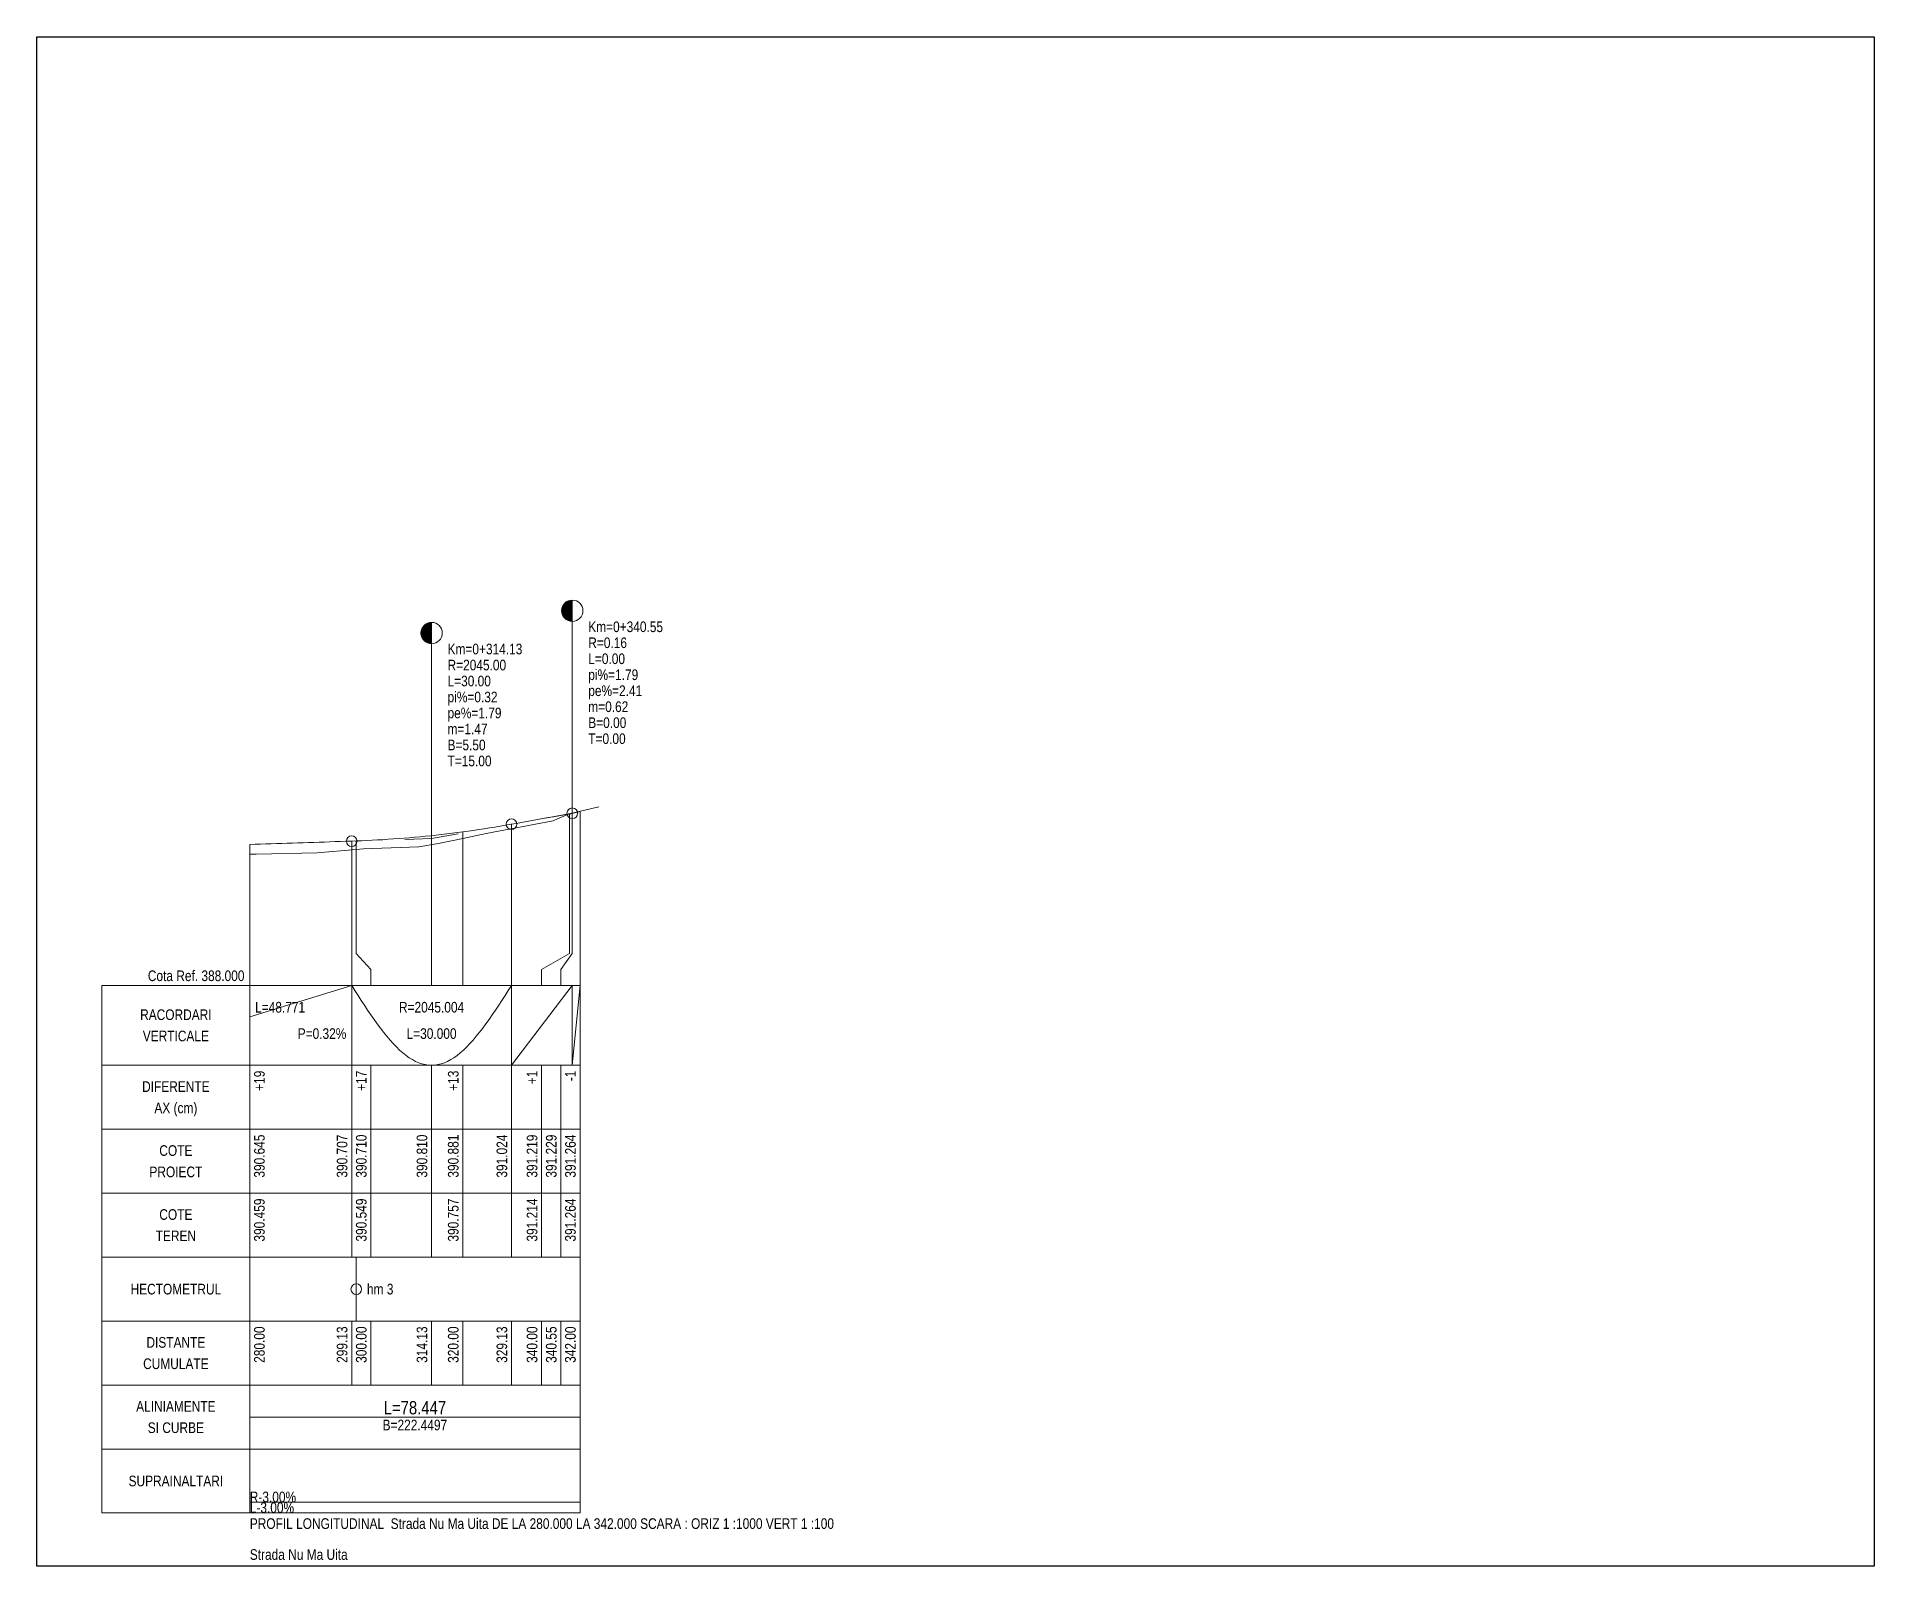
# Model space of a CAD drawing. Extents: x -600 to 1621, y -3670 to 287.
# Drawn here: x 425 to 770, y -3670.1 to -3383.1 of the extents above; entities that cross this region are included whole.
import ezdxf
from ezdxf.enums import TextEntityAlignment as Align

# ---------------------------------------------------------------- set-up
doc = ezdxf.new("R2010")
doc.units = 0
doc.layers.add('ARD-No Plot', color=7, linetype='Continuous', lineweight=0, plot=False)
doc.layers.add('Cartus', color=8, linetype='Continuous')
for name, color, linetype, lineweight in [('L-C. Ref', 7, 'Continuous', 0), ('L-cote-ex', 7, 'Continuous', 0), ('L-Cote-Pr', 7, 'Continuous', 0), ('L-Curbe', 7, 'Continuous', 0), ('L-Cut-Fill', 7, 'Continuous', 0), ('L-Design', 7, 'Continuous', 0), ('L-Exist', 7, 'Continuous', 0), ('L-LINES', 7, 'Continuous', 0), ('L-Pante-Tran', 7, 'Continuous', 0), ('L-rac-Vert', 7, 'Continuous', 0), ('L-TEXT', 7, 'Continuous', 0)]:
    doc.layers.add(name, color=color, linetype=linetype, lineweight=lineweight)
doc.styles.add('Arial', font='arial.ttf', dxfattribs={"width": 0.8})

msp = doc.modelspace()

# ---------------------------------------------------------------- texts
at = {"layer": 'ARD-No Plot', "style": 'Arial', "width": 0.8}
msp.add_text('Strada Nu Ma Uita', height=2, dxfattribs=at).set_placement((465.01, -3668.89))
at = {"layer": 'L-C. Ref', "style": 'Arial', "width": 0.8}
msp.add_text('Cota Ref. 388.000', height=2, dxfattribs=at).set_placement((464.01, -3560.29), align=Align.RIGHT)
at = {"layer": 'L-cote-ex', "style": 'Arial', "width": 0.8}
for s, p in [('390.459', (467.81, -3601.09)), ('390.549', (486.94, -3601.09)), ('390.757', (504.21, -3601.09)), ('391.214', (519.01, -3601.09)), ('391.264', (526.21, -3601.09)), ('391.264', (526.21, -3601.09)), ('391.264', (526.21, -3601.09))]:
    msp.add_text(s, height=2, rotation=90, dxfattribs=at).set_placement(p, align=Align.RIGHT)
at = {"layer": 'L-Cote-Pr', "style": 'Arial', "width": 0.8}
for s, p in [('COTE', (451.13, -3593.09)), ('PROIECT', (451.13, -3597.09))]:
    msp.add_text(s, height=2, dxfattribs=at).set_placement(p, align=Align.CENTER)
for s, p in [('390.645', (467.81, -3589.09)), ('390.707', (483.34, -3589.09)), ('390.710', (486.94, -3589.09)), ('390.810', (498.34, -3589.09)), ('390.881', (504.21, -3589.09)), ('391.024', (513.34, -3589.09)), ('391.219', (519.01, -3589.09)), ('391.229', (522.61, -3589.09)), ('391.264', (526.21, -3589.09))]:
    msp.add_text(s, height=2, rotation=90, dxfattribs=at).set_placement(p, align=Align.RIGHT)
at = {"layer": 'L-Cut-Fill', "style": 'Arial', "width": 0.8}
for s, p in [('+19', (467.81, -3577.09)), ('+17', (486.94, -3577.09)), ('+13', (504.21, -3577.09)), ('+1', (519.01, -3577.09)), ('-1', (526.21, -3577.09))]:
    msp.add_text(s, height=2, rotation=90, dxfattribs=at).set_placement(p, align=Align.RIGHT)
for s, p in [('DIFERENTE', (451.13, -3581.09)), ('AX (cm)', (451.13, -3585.09))]:
    msp.add_text(s, height=2, dxfattribs=at).set_placement(p, align=Align.CENTER)
at = {"layer": 'L-rac-Vert', "style": 'Arial', "width": 0.8}
for s, p in [('Km=0+340.55', (528.56, -3494.8)), ('Km=0+314.13', (502.14, -3498.98)), ('R=0.16', (528.56, -3497.8)), ('R=2045.00', (502.14, -3501.98)), ('pi%=1.79', (528.56, -3503.8)), ('L=0.00', (528.56, -3500.8)), ('L=30.00', (502.14, -3504.98)), ('pe%=2.41', (528.56, -3506.8)), ('pi%=0.32', (502.14, -3507.98)), ('m=0.62', (528.56, -3509.8)), ('pe%=1.79', (502.14, -3510.98)), ('m=1.47', (502.14, -3513.98)), ('B=0.00', (528.56, -3512.8)), ('B=5.50', (502.14, -3516.98)), ('T=0.00', (528.56, -3515.8)), ('T=15.00', (502.14, -3519.98)), ('L=48.771', (466.01, -3566.19))]:
    msp.add_text(s, height=2, dxfattribs=at).set_placement(p)
for s, p in [('RACORDARI', (451.13, -3567.59)), ('R=2045.004', (499.14, -3566.19)), ('VERTICALE', (451.13, -3571.59)), ('L=30.000', (499.14, -3571.14))]:
    msp.add_text(s, height=2, dxfattribs=at).set_placement(p, align=Align.CENTER)
msp.add_text('P=0.32%', height=2, dxfattribs=at).set_placement((483.14, -3571.14), align=Align.RIGHT)
at = {"layer": 'L-TEXT', "style": 'Arial', "width": 0.8}
for s, p in [('COTE', (451.13, -3605.09)), ('TEREN', (451.13, -3609.09)), ('HECTOMETRUL', (451.13, -3619.09)), ('DISTANTE', (451.13, -3629.09)), ('CUMULATE', (451.13, -3633.09)), ('ALINIAMENTE', (451.13, -3641.09)), ('SI CURBE', (451.13, -3645.09)), ('SUPRAINALTARI', (451.13, -3655.09))]:
    msp.add_text(s, height=2, dxfattribs=at).set_placement(p, align=Align.CENTER)
for s, p in [('hm 3', (487.01, -3619.09)), ('R-3.00%', (465.01, -3658.09)), ('L-3.00%', (465.01, -3660.09)), ('PROFIL LONGITUDINAL  Strada Nu Ma Uita DE LA 280.000 LA 342.000 SCARA : ORIZ 1 :1000 VERT 1 :100', (465.01, -3663.09))]:
    msp.add_text(s, height=2, dxfattribs=at).set_placement(p)
for s, p in [('280.00', (467.81, -3625.09)), ('299.13', (483.34, -3625.09)), ('300.00', (486.94, -3625.09)), ('314.13', (498.34, -3625.09)), ('320.00', (504.21, -3625.09)), ('329.13', (513.34, -3625.09)), ('340.00', (519.01, -3625.09)), ('340.55', (522.61, -3625.09)), ('342.00', (526.21, -3625.09))]:
    msp.add_text(s, height=2, rotation=90, dxfattribs=at).set_placement(p, align=Align.RIGHT)
for s, height, p in [('L=78.447', 2.5, (496.01, -3641.59)), ('B=222.4497', 2, (496.01, -3644.59))]:
    msp.add_text(s, height=height, rotation=0, dxfattribs=at).set_placement(p, align=Align.CENTER)

# ---------------------------------------------------------------- blocks, each defined once
blk = doc.blocks.new('A3_TRANSV_ALIN_TIRENA')
at = {"layer": 'Cartus'}
blk.add_lwpolyline([(0, 0), (0, 287), (345, 287), (345, 0)], close=True, dxfattribs=at)

# ---------------------------------------------------------------- linework, layer by layer
at = {"layer": 'L-Curbe'}
msp.add_line((465.01, -3642.09), (527.01, -3642.09), dxfattribs=at)
at = {"layer": 'L-Design'}
msp.add_lwpolyline([(465.01, -3534.64), (466.01, -3534.61), (467.01, -3534.58), (468.01, -3534.55), (469.01, -3534.51), (470.01, -3534.48), (471.01, -3534.45), (472.01, -3534.42), (473.01, -3534.38), (474.01, -3534.35), (475.01, -3534.32), (476.01, -3534.29), (477.01, -3534.25), (478.01, -3534.22), (479.01, -3534.19), (480.01, -3534.16), (481.01, -3534.12), (482.01, -3534.09), (483.01, -3534.06), (484.01, -3534.03), (484.14, -3534.02), (485.01, -3533.99), (486.01, -3533.95), (487.01, -3533.91), (488.01, -3533.86), (489.01, -3533.81), (490.01, -3533.75), (491.01, -3533.68), (492.01, -3533.61), (493.01, -3533.54), (494.01, -3533.46), (495.01, -3533.38), (496.01, -3533.29), (497.01, -3533.2), (498.01, -3533.1), (499.01, -3533), (499.14, -3532.98), (500.01, -3532.89), (501.01, -3532.78), (502.01, -3532.66), (503.01, -3532.54), (504.01, -3532.41), (505.01, -3532.28), (506.01, -3532.14), (507.01, -3532), (508.01, -3531.85), (509.01, -3531.7), (510.01, -3531.54), (511.01, -3531.38), (512.01, -3531.22), (513.01, -3531.05), (514.01, -3530.87), (514.14, -3530.85), (515.01, -3530.69), (516.01, -3530.51), (517.01, -3530.33), (518.01, -3530.15), (519.01, -3529.97), (520.01, -3529.79), (521.01, -3529.62), (522.01, -3529.44), (523.01, -3529.26), (524.01, -3529.08), (525.01, -3528.9), (525.56, -3528.8), (526.01, -3528.69), (527.01, -3528.45)], dxfattribs=at)
at = {"layer": 'L-Exist'}
for p, q in [((522.78, -3529.83), (524.7, -3529.03)), ((524.7, -3529.03), (525.01, -3528.95)), ((525.01, -3528.95), (526.62, -3528.51)), ((526.62, -3528.51), (527.01, -3528.45)), ((527.01, -3528.45), (527.01, -3528.45)), ((527.01, -3528.45), (527.01, -3528.45)), ((505.01, -3533.51), (509.38, -3532.62)), ((509.38, -3532.62), (521.94, -3530.19)), ((521.94, -3530.19), (522.78, -3529.83)), ((466.22, -3536.49), (477.66, -3536.23)), ((477.66, -3536.23), (485.01, -3535.59)), ((485.01, -3535.59), (486.35, -3535.48)), ((486.35, -3535.48), (496.72, -3535.09)), ((496.72, -3535.09), (500.44, -3534.45)), ((500.44, -3534.45), (505.01, -3533.51)), ((465.01, -3536.5), (466.22, -3536.49))]:
    msp.add_line(p, q, dxfattribs=at)
at = {"layer": 'L-LINES'}
for p, q in [((525.01, -3555.09), (525.01, -3528.9)), ((525.56, -3555.09), (525.56, -3528.8)), ((527.01, -3561.09), (527.01, -3528.45)), ((505.01, -3561.09), (505.01, -3532.28)), ((514.14, -3561.09), (514.14, -3530.85)), ((465.01, -3561.09), (465.01, -3534.64)), ((484.14, -3561.09), (484.14, -3534.02)), ((485.01, -3555.09), (485.01, -3533.99)), ((499.14, -3561.09), (499.14, -3532.98)), ((487.74, -3558.09), (485.01, -3555.09)), ((519.81, -3558.09), (525.01, -3555.09)), ((523.41, -3558.09), (525.56, -3555.09)), ((487.74, -3561.09), (487.74, -3558.09)), ((519.81, -3561.09), (519.81, -3558.09)), ((523.41, -3561.09), (523.41, -3558.09)), ((437.25, -3576.09), (437.25, -3561.09)), ((437.25, -3561.09), (465.01, -3561.09)), ((465.01, -3561.09), (527.01, -3561.09)), ((465.01, -3576.09), (465.01, -3561.09)), ((527.01, -3576.09), (527.01, -3561.09)), ((437.25, -3588.09), (437.25, -3576.09)), ((437.25, -3576.09), (465.01, -3576.09)), ((465.01, -3576.09), (437.25, -3576.09)), ((465.01, -3576.09), (527.01, -3576.09)), ((465.01, -3588.09), (465.01, -3576.09)), ((465.01, -3576.09), (527.01, -3576.09)), ((465.01, -3588.09), (465.01, -3576.09)), ((484.14, -3588.09), (484.14, -3576.09)), ((487.74, -3588.09), (487.74, -3576.09)), ((499.14, -3588.09), (499.14, -3576.09)), ((505.01, -3588.09), (505.01, -3576.09)), ((514.14, -3588.09), (514.14, -3576.09)), ((519.81, -3588.09), (519.81, -3576.09)), ((523.41, -3588.09), (523.41, -3576.09)), ((527.01, -3588.09), (527.01, -3576.09)), ((527.01, -3588.09), (527.01, -3576.09)), ((437.25, -3600.09), (437.25, -3588.09)), ((437.25, -3588.09), (465.01, -3588.09)), ((465.01, -3588.09), (437.25, -3588.09)), ((465.01, -3588.09), (527.01, -3588.09)), ((465.01, -3588.09), (527.01, -3588.09)), ((465.01, -3600.09), (465.01, -3588.09)), ((484.14, -3600.09), (484.14, -3588.09)), ((487.74, -3600.09), (487.74, -3588.09)), ((499.14, -3600.09), (499.14, -3588.09)), ((505.01, -3600.09), (505.01, -3588.09)), ((514.14, -3600.09), (514.14, -3588.09)), ((519.81, -3600.09), (519.81, -3588.09)), ((523.41, -3600.09), (523.41, -3588.09)), ((527.01, -3600.09), (527.01, -3588.09)), ((437.25, -3612.09), (437.25, -3600.09)), ((437.25, -3600.09), (465.01, -3600.09)), ((465.01, -3600.09), (437.25, -3600.09)), ((465.01, -3600.09), (527.01, -3600.09)), ((465.01, -3600.09), (527.01, -3600.09)), ((465.01, -3612.09), (465.01, -3600.09)), ((484.14, -3612.09), (484.14, -3600.09)), ((487.74, -3612.09), (487.74, -3600.09)), ((499.14, -3612.09), (499.14, -3600.09)), ((505.01, -3612.09), (505.01, -3600.09)), ((514.14, -3612.09), (514.14, -3600.09)), ((519.81, -3612.09), (519.81, -3600.09)), ((523.41, -3612.09), (523.41, -3600.09)), ((527.01, -3612.09), (527.01, -3600.09)), ((437.25, -3624.09), (437.25, -3612.09)), ((437.25, -3612.09), (465.01, -3612.09)), ((465.01, -3612.09), (437.25, -3612.09)), ((465.01, -3612.09), (527.01, -3612.09)), ((465.01, -3624.09), (465.01, -3612.09)), ((465.01, -3612.09), (527.01, -3612.09)), ((485.01, -3624.09), (485.01, -3612.09)), ((527.01, -3624.09), (527.01, -3612.09)), ((437.25, -3636.09), (437.25, -3624.09)), ((437.25, -3624.09), (465.01, -3624.09)), ((465.01, -3624.09), (437.25, -3624.09)), ((465.01, -3624.09), (527.01, -3624.09)), ((465.01, -3624.09), (527.01, -3624.09)), ((465.01, -3636.09), (465.01, -3624.09)), ((484.14, -3636.09), (484.14, -3624.09)), ((487.74, -3636.09), (487.74, -3624.09)), ((499.14, -3636.09), (499.14, -3624.09)), ((505.01, -3636.09), (505.01, -3624.09)), ((514.14, -3636.09), (514.14, -3624.09)), ((519.81, -3636.09), (519.81, -3624.09)), ((523.41, -3636.09), (523.41, -3624.09)), ((527.01, -3636.09), (527.01, -3624.09)), ((437.25, -3648.09), (437.25, -3636.09)), ((437.25, -3636.09), (465.01, -3636.09)), ((465.01, -3636.09), (437.25, -3636.09)), ((465.01, -3636.09), (527.01, -3636.09)), ((465.01, -3648.09), (465.01, -3636.09)), ((465.01, -3636.09), (527.01, -3636.09)), ((527.01, -3648.09), (527.01, -3636.09)), ((437.25, -3660.09), (437.25, -3648.09)), ((437.25, -3648.09), (465.01, -3648.09)), ((465.01, -3648.09), (437.25, -3648.09)), ((465.01, -3648.09), (527.01, -3648.09)), ((465.01, -3660.09), (465.01, -3648.09)), ((465.01, -3648.09), (527.01, -3648.09)), ((527.01, -3660.09), (527.01, -3648.09)), ((465.01, -3660.09), (437.25, -3660.09)), ((465.01, -3660.09), (527.01, -3660.09))]:
    msp.add_line(p, q, dxfattribs=at)
msp.add_circle((485.01, -3618.09), 1, dxfattribs=at)
at = {"layer": 'L-Pante-Tran'}
for p, q in [((465.01, -3658.09), (485.01, -3658.09)), ((465.01, -3658.09), (485.01, -3658.09)), ((485.01, -3658.09), (505.01, -3658.09)), ((485.01, -3658.09), (505.01, -3658.09)), ((505.01, -3658.09), (525.01, -3658.09)), ((505.01, -3658.09), (525.01, -3658.09)), ((525.01, -3658.09), (527.01, -3658.09)), ((525.01, -3658.09), (527.01, -3658.09))]:
    msp.add_line(p, q, dxfattribs=at)
at = {"layer": 'L-rac-Vert'}
for p, q in [((523.56, -3490.64), (523.56, -3490.96)), ((523.56, -3490.72), (523.56, -3490.88)), ((523.57, -3490.57), (523.57, -3491.04)), ((523.58, -3490.49), (523.58, -3491.11)), ((523.6, -3490.41), (523.6, -3491.19)), ((523.61, -3490.33), (523.61, -3491.27)), ((523.63, -3490.26), (523.63, -3491.34)), ((523.65, -3490.18), (523.65, -3491.42)), ((523.68, -3490.11), (523.68, -3491.49)), ((523.71, -3490.04), (523.71, -3491.57)), ((523.74, -3489.96), (523.74, -3491.64)), ((523.77, -3489.89), (523.77, -3491.71)), ((523.81, -3489.82), (523.81, -3491.78)), ((523.85, -3489.76), (523.85, -3491.85)), ((523.89, -3489.69), (523.89, -3491.91)), ((523.94, -3489.63), (523.94, -3491.98)), ((523.99, -3489.56), (523.99, -3492.04)), ((524.04, -3489.5), (524.04, -3492.1)), ((524.09, -3489.44), (524.09, -3492.16)), ((524.14, -3489.39), (524.14, -3492.22)), ((524.2, -3489.33), (524.2, -3492.27)), ((524.26, -3489.28), (524.26, -3492.32)), ((524.32, -3489.23), (524.32, -3492.37)), ((524.38, -3489.18), (524.38, -3492.42)), ((524.45, -3489.14), (524.45, -3492.46)), ((524.51, -3489.1), (524.51, -3492.51)), ((524.58, -3489.06), (524.58, -3492.55)), ((524.65, -3489.02), (524.65, -3492.58)), ((524.72, -3488.98), (524.72, -3492.62)), ((524.79, -3488.95), (524.79, -3492.65)), ((524.86, -3488.92), (524.86, -3492.68)), ((524.94, -3488.9), (524.94, -3492.7)), ((525.01, -3488.88), (525.01, -3492.73)), ((525.09, -3488.86), (525.09, -3492.75)), ((525.17, -3488.84), (525.17, -3492.76)), ((525.24, -3488.83), (525.24, -3492.78)), ((525.32, -3488.81), (525.32, -3492.79)), ((525.4, -3488.81), (525.4, -3492.79)), ((525.48, -3488.8), (525.48, -3492.8)), ((525.56, -3528.8), (525.56, -3488.8)), ((497.15, -3494.75), (497.15, -3495.22)), ((497.15, -3494.83), (497.15, -3495.14)), ((497.16, -3494.67), (497.16, -3495.3)), ((497.18, -3494.59), (497.18, -3495.37)), ((497.2, -3494.52), (497.2, -3495.45)), ((497.22, -3494.44), (497.22, -3495.53)), ((497.24, -3494.37), (497.24, -3495.6)), ((497.26, -3494.29), (497.26, -3495.68)), ((497.29, -3494.22), (497.29, -3495.75)), ((497.32, -3494.15), (497.32, -3495.82)), ((497.36, -3494.08), (497.36, -3495.89)), ((497.4, -3494.01), (497.4, -3495.96)), ((497.43, -3493.94), (497.43, -3496.03)), ((497.48, -3493.87), (497.48, -3496.1)), ((497.52, -3493.81), (497.52, -3496.16)), ((497.57, -3493.75), (497.57, -3496.22)), ((497.62, -3493.69), (497.62, -3496.28)), ((497.67, -3493.63), (497.67, -3496.34)), ((497.73, -3493.57), (497.73, -3496.4)), ((497.78, -3493.52), (497.78, -3496.45)), ((497.84, -3493.46), (497.84, -3496.5)), ((497.9, -3493.41), (497.9, -3496.55)), ((497.96, -3493.37), (497.96, -3496.6)), ((498.03, -3493.32), (498.03, -3496.65)), ((498.1, -3493.28), (498.1, -3496.69)), ((498.16, -3493.24), (498.16, -3496.73)), ((498.23, -3493.2), (498.23, -3496.77)), ((498.3, -3493.17), (498.3, -3496.8)), ((498.37, -3493.14), (498.37, -3496.83)), ((498.45, -3493.11), (498.45, -3496.86)), ((498.52, -3493.08), (498.52, -3496.89)), ((498.6, -3493.06), (498.6, -3496.91)), ((498.67, -3493.04), (498.67, -3496.93)), ((498.75, -3493.02), (498.75, -3496.95)), ((498.83, -3493.01), (498.83, -3496.96)), ((498.91, -3493), (498.91, -3496.97)), ((498.98, -3492.99), (498.98, -3496.98)), ((499.06, -3492.99), (499.06, -3496.98)), ((499.14, -3533.53), (499.14, -3492.98)), ((497.14, -3494.91), (497.14, -3495.06)), ((520.56, -3529.7), (525.56, -3528.8)), ((525.56, -3528.8), (530.56, -3527.6)), ((499.14, -3533.53), (504.14, -3532.64)), ((494.14, -3533.7), (499.14, -3533.53)), ((465.01, -3566.97), (484.14, -3561.09)), ((484.14, -3576.09), (484.14, -3561.09)), ((484.74, -3562.03), (484.14, -3561.09)), ((485.34, -3562.97), (484.74, -3562.03)), ((485.94, -3563.9), (485.34, -3562.97)), ((512.94, -3562.97), (512.34, -3563.9)), ((513.54, -3562.03), (512.94, -3562.97)), ((514.14, -3561.09), (513.54, -3562.03)), ((514.14, -3576.09), (514.14, -3561.09)), ((514.14, -3576.09), (525.56, -3561.09)), ((525.56, -3576.09), (525.56, -3561.09)), ((525.56, -3576.09), (525.56, -3561.09)), ((525.56, -3562.03), (525.56, -3561.09)), ((525.56, -3561.09), (525.56, -3562.03)), ((525.56, -3576.09), (527.01, -3561.09)), ((525.56, -3562.97), (525.56, -3562.03)), ((525.56, -3562.03), (525.56, -3562.97)), ((525.56, -3563.9), (525.56, -3562.97)), ((525.56, -3562.97), (525.56, -3563.9)), ((527.01, -3576.09), (527.01, -3561.09)), ((527.01, -3562.03), (527.01, -3561.09)), ((527.01, -3562.97), (527.01, -3562.03)), ((527.01, -3563.9), (527.01, -3562.97)), ((486.54, -3564.82), (485.94, -3563.9)), ((487.14, -3565.72), (486.54, -3564.82)), ((487.74, -3566.61), (487.14, -3565.72)), ((488.34, -3567.47), (487.74, -3566.61)), ((510.54, -3566.61), (509.94, -3567.47)), ((511.14, -3565.72), (510.54, -3566.61)), ((511.74, -3564.82), (511.14, -3565.72)), ((512.34, -3563.9), (511.74, -3564.82)), ((525.56, -3564.82), (525.56, -3563.9)), ((525.56, -3563.9), (525.56, -3564.82)), ((525.56, -3565.72), (525.56, -3564.82)), ((525.56, -3564.82), (525.56, -3565.72)), ((525.56, -3566.61), (525.56, -3565.72)), ((525.56, -3565.72), (525.56, -3566.61)), ((525.56, -3567.47), (525.56, -3566.61)), ((525.56, -3566.61), (525.56, -3567.47)), ((527.01, -3564.82), (527.01, -3563.9)), ((527.01, -3565.72), (527.01, -3564.82)), ((527.01, -3566.61), (527.01, -3565.72)), ((527.01, -3567.47), (527.01, -3566.61)), ((488.94, -3568.31), (488.34, -3567.47)), ((489.54, -3569.12), (488.94, -3568.31)), ((490.14, -3569.9), (489.54, -3569.12)), ((490.74, -3570.65), (490.14, -3569.9)), ((491.34, -3571.36), (490.74, -3570.65)), ((507.54, -3570.65), (506.94, -3571.36)), ((508.14, -3569.9), (507.54, -3570.65)), ((508.74, -3569.12), (508.14, -3569.9)), ((509.34, -3568.31), (508.74, -3569.12)), ((509.94, -3567.47), (509.34, -3568.31)), ((525.56, -3568.31), (525.56, -3567.47)), ((525.56, -3567.47), (525.56, -3568.31)), ((525.56, -3569.12), (525.56, -3568.31)), ((525.56, -3568.31), (525.56, -3569.12)), ((525.56, -3569.9), (525.56, -3569.12)), ((525.56, -3569.12), (525.56, -3569.9)), ((525.56, -3570.65), (525.56, -3569.9)), ((525.56, -3569.9), (525.56, -3570.65)), ((525.56, -3571.36), (525.56, -3570.65)), ((525.56, -3570.65), (525.56, -3571.36)), ((527.01, -3568.31), (527.01, -3567.47)), ((527.01, -3569.12), (527.01, -3568.31)), ((527.01, -3569.9), (527.01, -3569.12)), ((527.01, -3570.65), (527.01, -3569.9)), ((527.01, -3571.36), (527.01, -3570.65)), ((491.94, -3572.02), (491.34, -3571.36)), ((492.54, -3572.65), (491.94, -3572.02)), ((493.14, -3573.22), (492.54, -3572.65)), ((493.74, -3573.75), (493.14, -3573.22)), ((494.34, -3574.23), (493.74, -3573.75)), ((504.54, -3573.75), (503.94, -3574.23)), ((505.14, -3573.22), (504.54, -3573.75)), ((505.74, -3572.65), (505.14, -3573.22)), ((506.34, -3572.02), (505.74, -3572.65)), ((506.94, -3571.36), (506.34, -3572.02)), ((525.56, -3572.02), (525.56, -3571.36)), ((525.56, -3571.36), (525.56, -3572.02)), ((525.56, -3572.65), (525.56, -3572.02)), ((525.56, -3572.02), (525.56, -3572.65)), ((525.56, -3573.22), (525.56, -3572.65)), ((525.56, -3572.65), (525.56, -3573.22)), ((525.56, -3573.75), (525.56, -3573.22)), ((525.56, -3573.22), (525.56, -3573.75)), ((525.56, -3574.23), (525.56, -3573.75)), ((525.56, -3573.75), (525.56, -3574.23)), ((527.01, -3572.02), (527.01, -3571.36)), ((527.01, -3572.65), (527.01, -3572.02)), ((527.01, -3573.22), (527.01, -3572.65)), ((527.01, -3573.75), (527.01, -3573.22)), ((527.01, -3574.23), (527.01, -3573.75)), ((494.94, -3574.66), (494.34, -3574.23)), ((495.54, -3575.03), (494.94, -3574.66)), ((496.14, -3575.35), (495.54, -3575.03)), ((496.74, -3575.62), (496.14, -3575.35)), ((497.34, -3575.82), (496.74, -3575.62)), ((497.94, -3575.97), (497.34, -3575.82)), ((498.54, -3576.06), (497.94, -3575.97)), ((499.14, -3576.09), (498.54, -3576.06)), ((499.74, -3576.06), (499.14, -3576.09)), ((500.34, -3575.97), (499.74, -3576.06)), ((500.94, -3575.82), (500.34, -3575.97)), ((501.54, -3575.62), (500.94, -3575.82)), ((502.14, -3575.35), (501.54, -3575.62)), ((502.74, -3575.03), (502.14, -3575.35)), ((503.34, -3574.66), (502.74, -3575.03)), ((503.94, -3574.23), (503.34, -3574.66)), ((525.56, -3574.66), (525.56, -3574.23)), ((525.56, -3574.23), (525.56, -3574.66)), ((525.56, -3575.03), (525.56, -3574.66)), ((525.56, -3574.66), (525.56, -3575.03)), ((525.56, -3575.35), (525.56, -3575.03)), ((525.56, -3575.03), (525.56, -3575.35)), ((525.56, -3575.62), (525.56, -3575.35)), ((525.56, -3575.35), (525.56, -3575.62)), ((525.56, -3575.82), (525.56, -3575.62)), ((525.56, -3575.62), (525.56, -3575.82)), ((525.56, -3575.97), (525.56, -3575.82)), ((525.56, -3575.82), (525.56, -3575.97)), ((525.56, -3576.06), (525.56, -3575.97)), ((525.56, -3575.97), (525.56, -3576.06)), ((525.56, -3576.09), (525.56, -3576.06)), ((525.56, -3576.06), (525.56, -3576.09)), ((527.01, -3574.66), (527.01, -3574.23)), ((527.01, -3575.03), (527.01, -3574.66)), ((527.01, -3575.35), (527.01, -3575.03)), ((527.01, -3575.62), (527.01, -3575.35)), ((527.01, -3575.82), (527.01, -3575.62)), ((527.01, -3575.97), (527.01, -3575.82)), ((527.01, -3576.06), (527.01, -3575.97))]:
    msp.add_line(p, q, dxfattribs=at)
for centre, radius in [((525.56, -3490.8), 2), ((499.14, -3494.98), 2), ((525.56, -3528.8), 1), ((525.56, -3528.8), 1), ((514.14, -3530.85), 1), ((484.14, -3534.02), 1)]:
    msp.add_circle(centre, radius, dxfattribs=at)

# ---------------------------------------------------------------- block references
at = {"layer": 'L-LINES'}
msp.add_blockref('A3_TRANSV_ALIN_TIRENA', (425.01, -3670.09), dxfattribs=at)

msp.set_redraw_order([(e.dxf.handle, doc.entitydb.next_handle()) for e in msp.query("TEXT MTEXT ATTDEF DIMENSION ARC_DIMENSION")])  # texts and dimensions are drawn at this point

doc.saveas('drawing.dxf')
